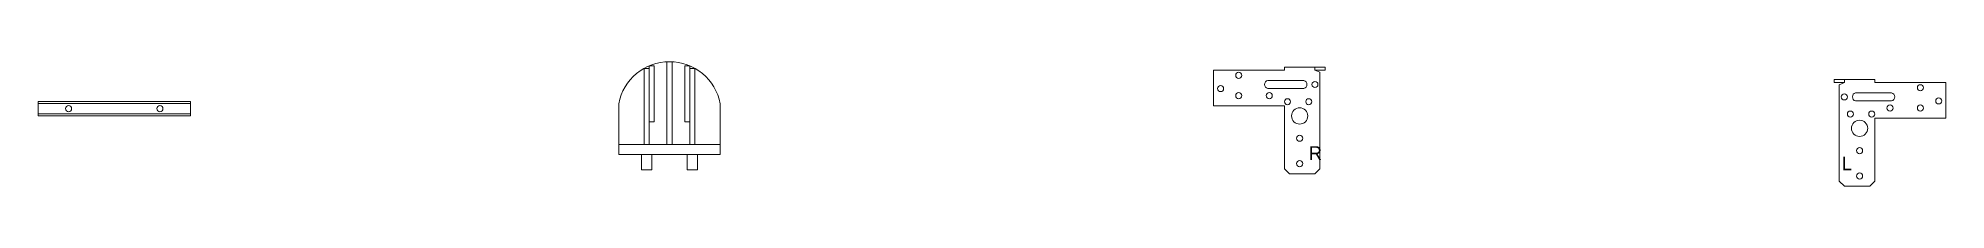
# Model space of a CAD drawing. Header units: centimetres. Extents: x -8375 to 22984, y -11838 to -1775.
# Drawn here: x 10036 to 11916, y -4720 to -4598 of the extents above; entities that cross this region are included whole.
import ezdxf

# ---------------------------------------------------------------- set-up
doc = ezdxf.new("R2010")
doc.units = ezdxf.units.CM
doc.layers.add('A-SECT-MCUT1', color=7, linetype='Continuous', lineweight=13)

msp = doc.modelspace()

# ---------------------------------------------------------------- texts
at = {"layer": 'A-SECT-MCUT1', "char_height": 13.4}
for s, insert, attachment_point in [('R', (11288.4, -4680.9), 1), ('L', (11813.7, -4704.6), 7)]:
    msp.add_mtext_dynamic_manual_height_columns(s, width=7.327, gutter_width=12.5, heights=[0], dxfattribs=dict(at, insert=insert, attachment_point=attachment_point))

# ---------------------------------------------------------------- linework, layer by layer
at = {"layer": 'A-SECT-MCUT1'}
for p, q in [((10633.3, -4679.1), (10633.3, -4604.2)), ((10633.3, -4604.2), (10638.3, -4604.2)), ((10638.3, -4604.2), (10638.3, -4601.7)), ((10638.3, -4601.7), (10643.3, -4601.7)), ((10638.3, -4679.1), (10638.3, -4604.2)), ((10643.3, -4601.7), (10643.3, -4656.7)), ((10655.8, -4679.1), (10655.8, -4597.7)), ((10660.8, -4679.1), (10660.8, -4597.7)), ((10678.3, -4601.7), (10673.3, -4601.7)), ((10673.3, -4601.7), (10673.3, -4656.7)), ((10678.3, -4604.2), (10678.3, -4601.7)), ((10678.3, -4679.1), (10678.3, -4604.2)), ((10683.3, -4604.2), (10678.3, -4604.2)), ((10683.3, -4679.1), (10683.3, -4604.2)), ((11194.4, -4641), (11194.4, -4606)), ((11264.4, -4606), (11194.4, -4606)), ((11264.4, -4603), (11264.4, -4606)), ((11294.4, -4603), (11264.4, -4603)), ((11294.4, -4603), (11294.4, -4606)), ((11294.4, -4603), (11304.4, -4603)), ((11299.4, -4608), (11294.4, -4606)), ((11304.4, -4606), (11294.4, -4606)), ((11304.4, -4603), (11304.4, -4606)), ((11283.4, -4616), (11248, -4616)), ((11248, -4624), (11283.4, -4624)), ((11299.4, -4703), (11299.4, -4608)), ((11299.4, -4608), (11299.4, -4620)), ((11816.2, -4615.2), (11806.2, -4615.2)), ((11806.2, -4615.2), (11806.2, -4618.2)), ((11806.2, -4618.2), (11816.2, -4618.2)), ((11811.2, -4620.2), (11816.2, -4618.2)), ((11811.2, -4715.2), (11811.2, -4620.2)), ((11811.2, -4620.2), (11811.2, -4632.2)), ((11816.2, -4615.2), (11816.2, -4618.2)), ((11816.2, -4615.2), (11846.2, -4615.2)), ((11846.2, -4615.2), (11846.2, -4618.2)), ((11846.2, -4618.2), (11916.2, -4618.2)), ((11916.2, -4653.2), (11916.2, -4618.2)), ((10036.1, -4638.8), (10036.1, -4636.8)), ((10036.1, -4636.8), (10186.1, -4636.8)), ((10036.1, -4638.8), (10036.1, -4648.8)), ((10186.1, -4638.8), (10036.1, -4638.8)), ((10186.1, -4636.8), (10186.1, -4636.8)), ((10186.1, -4636.8), (10186.1, -4638.8)), ((10186.1, -4638.8), (10186.1, -4648.8)), ((10608.3, -4679.1), (10608.3, -4639.1)), ((10708.3, -4679.1), (10708.3, -4639.1)), ((11194.4, -4641), (11264.4, -4641)), ((11264.4, -4641), (11264.4, -4703)), ((11827.2, -4628.2), (11862.6, -4628.2)), ((11862.6, -4636.2), (11827.2, -4636.2)), ((10036.1, -4648.8), (10186.1, -4648.8)), ((10036.1, -4648.8), (10036.1, -4650.8)), ((10036.1, -4650.8), (10186.1, -4650.8)), ((10186.1, -4650.8), (10186.1, -4648.8)), ((10643.3, -4656.7), (10638.3, -4656.7)), ((10673.3, -4656.7), (10678.3, -4656.7)), ((11846.2, -4653.2), (11846.2, -4715.2)), ((11916.2, -4653.2), (11846.2, -4653.2)), ((10608.3, -4679.1), (10608.3, -4689.1)), ((10708.3, -4679.1), (10608.3, -4679.1)), ((10633.3, -4679.1), (10638.3, -4679.1)), ((10683.3, -4679.1), (10678.3, -4679.1)), ((10708.3, -4679.1), (10683.3, -4679.1)), ((10708.3, -4689.1), (10708.3, -4679.1)), ((10608.3, -4689.1), (10708.3, -4689.1)), ((10608.3, -4689.1), (10630.8, -4689.1)), ((10630.8, -4689.1), (10630.8, -4704.1)), ((10640.8, -4704.1), (10640.8, -4689.1)), ((10675.8, -4704.1), (10675.8, -4689.1)), ((10708.3, -4689.1), (10685.8, -4689.1)), ((10685.8, -4689.1), (10685.8, -4704.1)), ((10630.8, -4704.1), (10640.8, -4704.1)), ((10685.8, -4704.1), (10675.8, -4704.1)), ((11269.4, -4708), (11264.4, -4703)), ((11294.4, -4708), (11269.4, -4708)), ((11294.4, -4708), (11299.4, -4703)), ((11816.2, -4720.2), (11811.2, -4715.2)), ((11841.2, -4720.2), (11846.2, -4715.2)), ((11816.2, -4720.2), (11841.2, -4720.2))]:
    msp.add_line(p, q, dxfattribs=at)
for centre, radius in [((11201.4, -4624), 3), ((11219.4, -4611), 3), ((11294.4, -4620), 3), ((11891.2, -4623.2), 3), ((10066.1, -4643.8), 3), ((10156.1, -4643.8), 3), ((11219.4, -4631), 3), ((11249.4, -4631), 3), ((11267.4, -4637), 3), ((11279.4, -4651), 8), ((11288.4, -4637), 3), ((11816.2, -4632.2), 3), ((11861.2, -4643.2), 3), ((11891.2, -4643.2), 3), ((11909.2, -4636.2), 3), ((11822.2, -4649.2), 3), ((11831.2, -4663.2), 8), ((11843.2, -4649.2), 3), ((11279.4, -4673), 3), ((11279.4, -4698), 3), ((11831.2, -4685.2), 3), ((11831.2, -4710.2), 3)]:
    msp.add_circle(centre, radius, dxfattribs=at)
for centre, radius, start, end in [((10658.3, -4648.5), 50.9, 10.712, 169.288), ((11249, -4620), 4.12, 103.6068, 256.3932), ((11282.4, -4620), 4.13, 284.5537, 75.4463), ((11828.3, -4632.2), 4.13, 104.5537, 255.4463), ((11861.7, -4632.2), 4.12, 283.6068, 76.3932)]:
    msp.add_arc(centre, radius, start, end, dxfattribs=at)

msp.set_redraw_order([(e.dxf.handle, doc.entitydb.next_handle()) for e in msp.query("TEXT MTEXT ATTDEF DIMENSION ARC_DIMENSION")])  # texts and dimensions are drawn at this point

doc.saveas('drawing.dxf')
